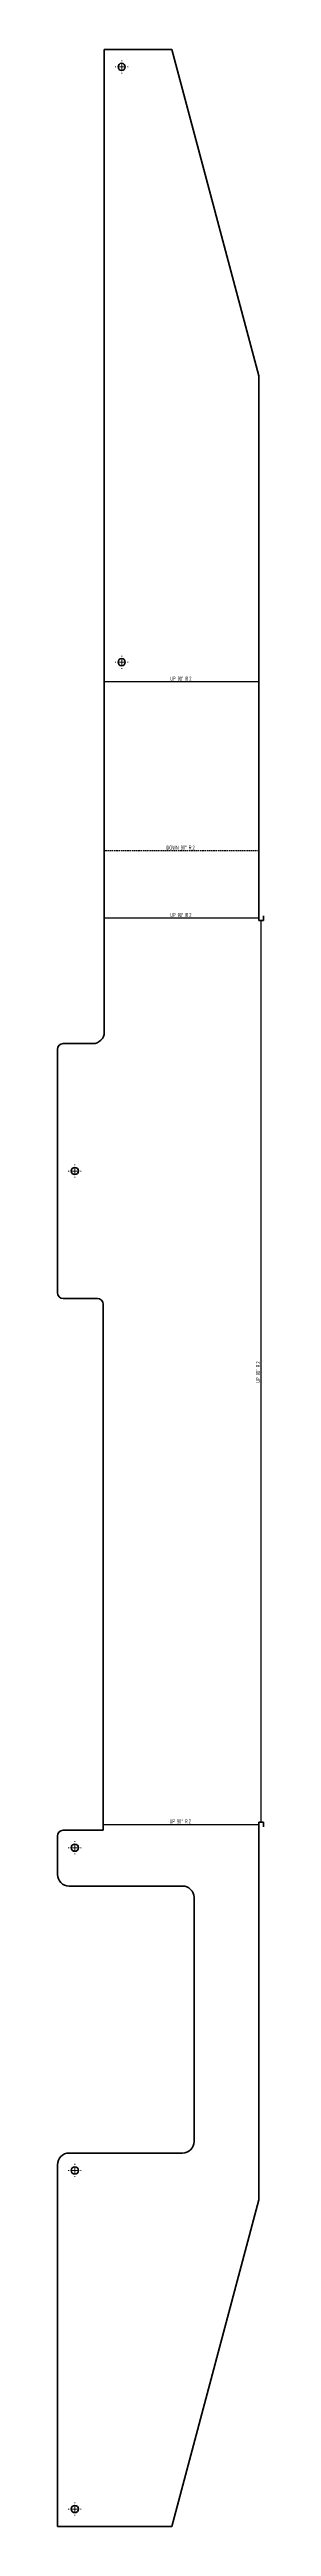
# Model space of a CAD drawing. Header units: millimetres. Extents: x -2661 to -484, y -990 to 1144.
# Drawn here: x -1322 to -1144, y -990 to 1144 of the extents above; entities that cross this region are included whole.
import ezdxf

# ---------------------------------------------------------------- set-up
doc = ezdxf.new("R2010")
doc.units = ezdxf.units.MM
doc.linetypes.add('HIDDEN', pattern=[1.905, 1.27, -0.635])
doc.styles.add('SLDTEXTSTYLE1', font='TXT', dxfattribs={"width": 0.56125})
doc.styles.add('SLDTEXTSTYLE2', font='TXT', dxfattribs={"width": 0.5675})

# ---------------------------------------------------------------- blocks, each defined once
blk = doc.blocks.new('SW_CENTERMARKSYMBOL_0')
at = {"color": 0, "linetype": 'Continuous', "lineweight": 18}
for p, q in [((-5, 0), (-5.6, 0)), ((0, 0), (-2.5, 0)), ((0, 5), (0, 5.6)), ((0, 0), (0, 2.5)), ((0, 0), (0, -2.5)), ((0, 0), (2.5, 0)), ((5, 0), (5.6, 0)), ((0, -5), (0, -5.6))]:
    blk.add_line(p, q, dxfattribs=at)
blk = doc.blocks.new('SW_CENTERMARKSYMBOL_1')
at = {"color": 0, "linetype": 'Continuous', "lineweight": 18}
for p, q in [((-5, 0), (-5.6, 0)), ((0, 0), (-2.5, 0)), ((0, 5), (0, 5.6)), ((0, 0), (0, 2.5)), ((0, 0), (0, -2.5)), ((0, 0), (2.5, 0)), ((5, 0), (5.6, 0)), ((0, -5), (0, -5.6))]:
    blk.add_line(p, q, dxfattribs=at)
blk = doc.blocks.new('SW_CENTERMARKSYMBOL_2')
at = {"color": 0, "linetype": 'Continuous', "lineweight": 18}
for p, q in [((-5, 0), (-5.6, 0)), ((0, 0), (-2.5, 0)), ((0, 5), (0, 5.6)), ((0, 0), (0, 2.5)), ((0, 0), (0, -2.5)), ((0, 0), (2.5, 0)), ((5, 0), (5.6, 0)), ((0, -5), (0, -5.6))]:
    blk.add_line(p, q, dxfattribs=at)
blk = doc.blocks.new('SW_CENTERMARKSYMBOL_3')
at = {"color": 0, "linetype": 'Continuous', "lineweight": 18}
for p, q in [((-5, 0), (-5.6, 0)), ((0, 0), (-2.5, 0)), ((0, 5), (0, 5.6)), ((0, 0), (0, 2.5)), ((0, 0), (0, -2.5)), ((0, 0), (2.5, 0)), ((5, 0), (5.6, 0)), ((0, -5), (0, -5.6))]:
    blk.add_line(p, q, dxfattribs=at)
blk = doc.blocks.new('SW_CENTERMARKSYMBOL_4')
at = {"color": 0, "linetype": 'Continuous', "lineweight": 18}
for p, q in [((-5, 0), (-5.6, 0)), ((0, 0), (-2.5, 0)), ((0, 5), (0, 5.6)), ((0, 0), (0, 2.5)), ((0, 0), (0, -2.5)), ((0, 0), (2.5, 0)), ((5, 0), (5.6, 0)), ((0, -5), (0, -5.6))]:
    blk.add_line(p, q, dxfattribs=at)
blk = doc.blocks.new('SW_CENTERMARKSYMBOL_5')
at = {"color": 0, "linetype": 'Continuous', "lineweight": 18}
for p, q in [((-5, 0), (-5.6, 0)), ((0, 0), (-2.5, 0)), ((0, 5), (0, 5.6)), ((0, 0), (0, 2.5)), ((0, 0), (0, -2.5)), ((0, 0), (2.5, 0)), ((5, 0), (5.6, 0)), ((0, -5), (0, -5.6))]:
    blk.add_line(p, q, dxfattribs=at)

msp = doc.modelspace()

# ---------------------------------------------------------------- linework, layer by layer
at = {"color": 7, "linetype": 'Continuous', "lineweight": 35}
for p, q in [((-1281.4, 1143.6), (-1281.4, 297.4)), ((-1281.4, 1143.6), (-1223.2, 1143.6)), ((-1223.2, 1143.6), (-1147.9, 862.4)), ((-1147.9, 862.4), (-1147.9, 393.4)), ((-1147.9, 393.4), (-1143.9, 393.4)), ((-1143.9, 393.4), (-1143.9, 397.4)), ((-1321.9, 282.4), (-1321.9, 72.9)), ((-1291.4, 287.4), (-1316.9, 287.4)), ((-1287.4, 67.9), (-1316.9, 67.9)), ((-1282.4, -390.1), (-1282.4, 62.9)), ((-1143.9, -383.1), (-1147.9, -383.1)), ((-1147.9, -383.1), (-1147.9, -708.5)), ((-1143.9, -387.1), (-1143.9, -383.1)), ((-1321.9, -395.1), (-1321.9, -428.1)), ((-1282.4, -390.1), (-1316.9, -390.1)), ((-1311.9, -438.1), (-1213.9, -438.1)), ((-1203.9, -448.1), (-1203.9, -658.1)), ((-1321.9, -678.1), (-1321.9, -989.7)), ((-1213.9, -668.1), (-1311.9, -668.1)), ((-1223.2, -989.7), (-1147.9, -708.5)), ((-1321.9, -989.7), (-1223.2, -989.7))]:
    msp.add_line(p, q, dxfattribs=at)
at = {"color": 7, "linetype": 'Continuous'}
for p, q in [((-1147.9, 598.9), (-1281.4, 598.9)), ((-1147.9, 395.4), (-1281.4, 395.4)), ((-1145.9, -383.1), (-1145.9, 393.4)), ((-1282.4, -385.1), (-1147.9, -385.1))]:
    msp.add_line(p, q, dxfattribs=at)
at = {"color": 7, "linetype": 'HIDDEN'}
msp.add_line((-1147.9, 453.4), (-1281.4, 453.4), dxfattribs=at)
at = {"color": 7, "linetype": 'Continuous', "lineweight": 35}
for centre in [(-1266.4, 1128.6), (-1266.4, 615.9), (-1306.9, 177.7), (-1306.9, -405.1), (-1306.9, -683.1), (-1306.9, -974.7)]:
    msp.add_circle(centre, 3.1, dxfattribs=at)
for centre, radius, start, end in [((-1316.9, 282.4), 5, 90, 180), ((-1291.4, 297.4), 10, 270, 0), ((-1316.9, 72.9), 5, 180, 270), ((-1287.4, 62.9), 5, 0, 90), ((-1316.9, -395.1), 5, 90, 180), ((-1311.9, -428.1), 10, 180, 270), ((-1213.9, -448.1), 10, 0, 90), ((-1213.9, -658.1), 10, 270, 0), ((-1311.9, -678.1), 10, 90, 180)]:
    msp.add_arc(centre, radius, start, end, dxfattribs=at)

# ---------------------------------------------------------------- block references
at = {"color": 7, "linetype": 'Continuous', "lineweight": 0}
for name, p in [('SW_CENTERMARKSYMBOL_2', (-1266.4, 1128.6)), ('SW_CENTERMARKSYMBOL_1', (-1266.4, 615.9)), ('SW_CENTERMARKSYMBOL_0', (-1306.9, 177.7)), ('SW_CENTERMARKSYMBOL_5', (-1306.9, -405.1)), ('SW_CENTERMARKSYMBOL_4', (-1306.9, -683.1)), ('SW_CENTERMARKSYMBOL_3', (-1306.9, -974.7))]:
    msp.add_blockref(name, p, dxfattribs=at)

# ---------------------------------------------------------------- texts
at = {"color": 7, "linetype": 'Continuous', "lineweight": 0, "char_height": 3.5, "attachment_point": 2}
for s, insert, style in [('UP  90°  R 2', (-1215.3, 603.5), 'SLDTEXTSTYLE1'), ('DOWN  90°  R 2', (-1215.5, 458), 'SLDTEXTSTYLE2'), ('UP  90°  R 2', (-1215.3, 400), 'SLDTEXTSTYLE1'), ('UP  90°  R 2', (-1215.8, -380.7), 'SLDTEXTSTYLE1')]:
    msp.add_mtext(s, dxfattribs=dict(at, insert=insert, style=style))
at = {"color": 7, "linetype": 'Continuous', "lineweight": 0, "insert": (-1150.4, 4.5), "char_height": 3.5, "attachment_point": 2, "rotation": 90, "style": 'SLDTEXTSTYLE1'}
msp.add_mtext('UP  90°  R 2', dxfattribs=at)

doc.saveas('drawing.dxf')
